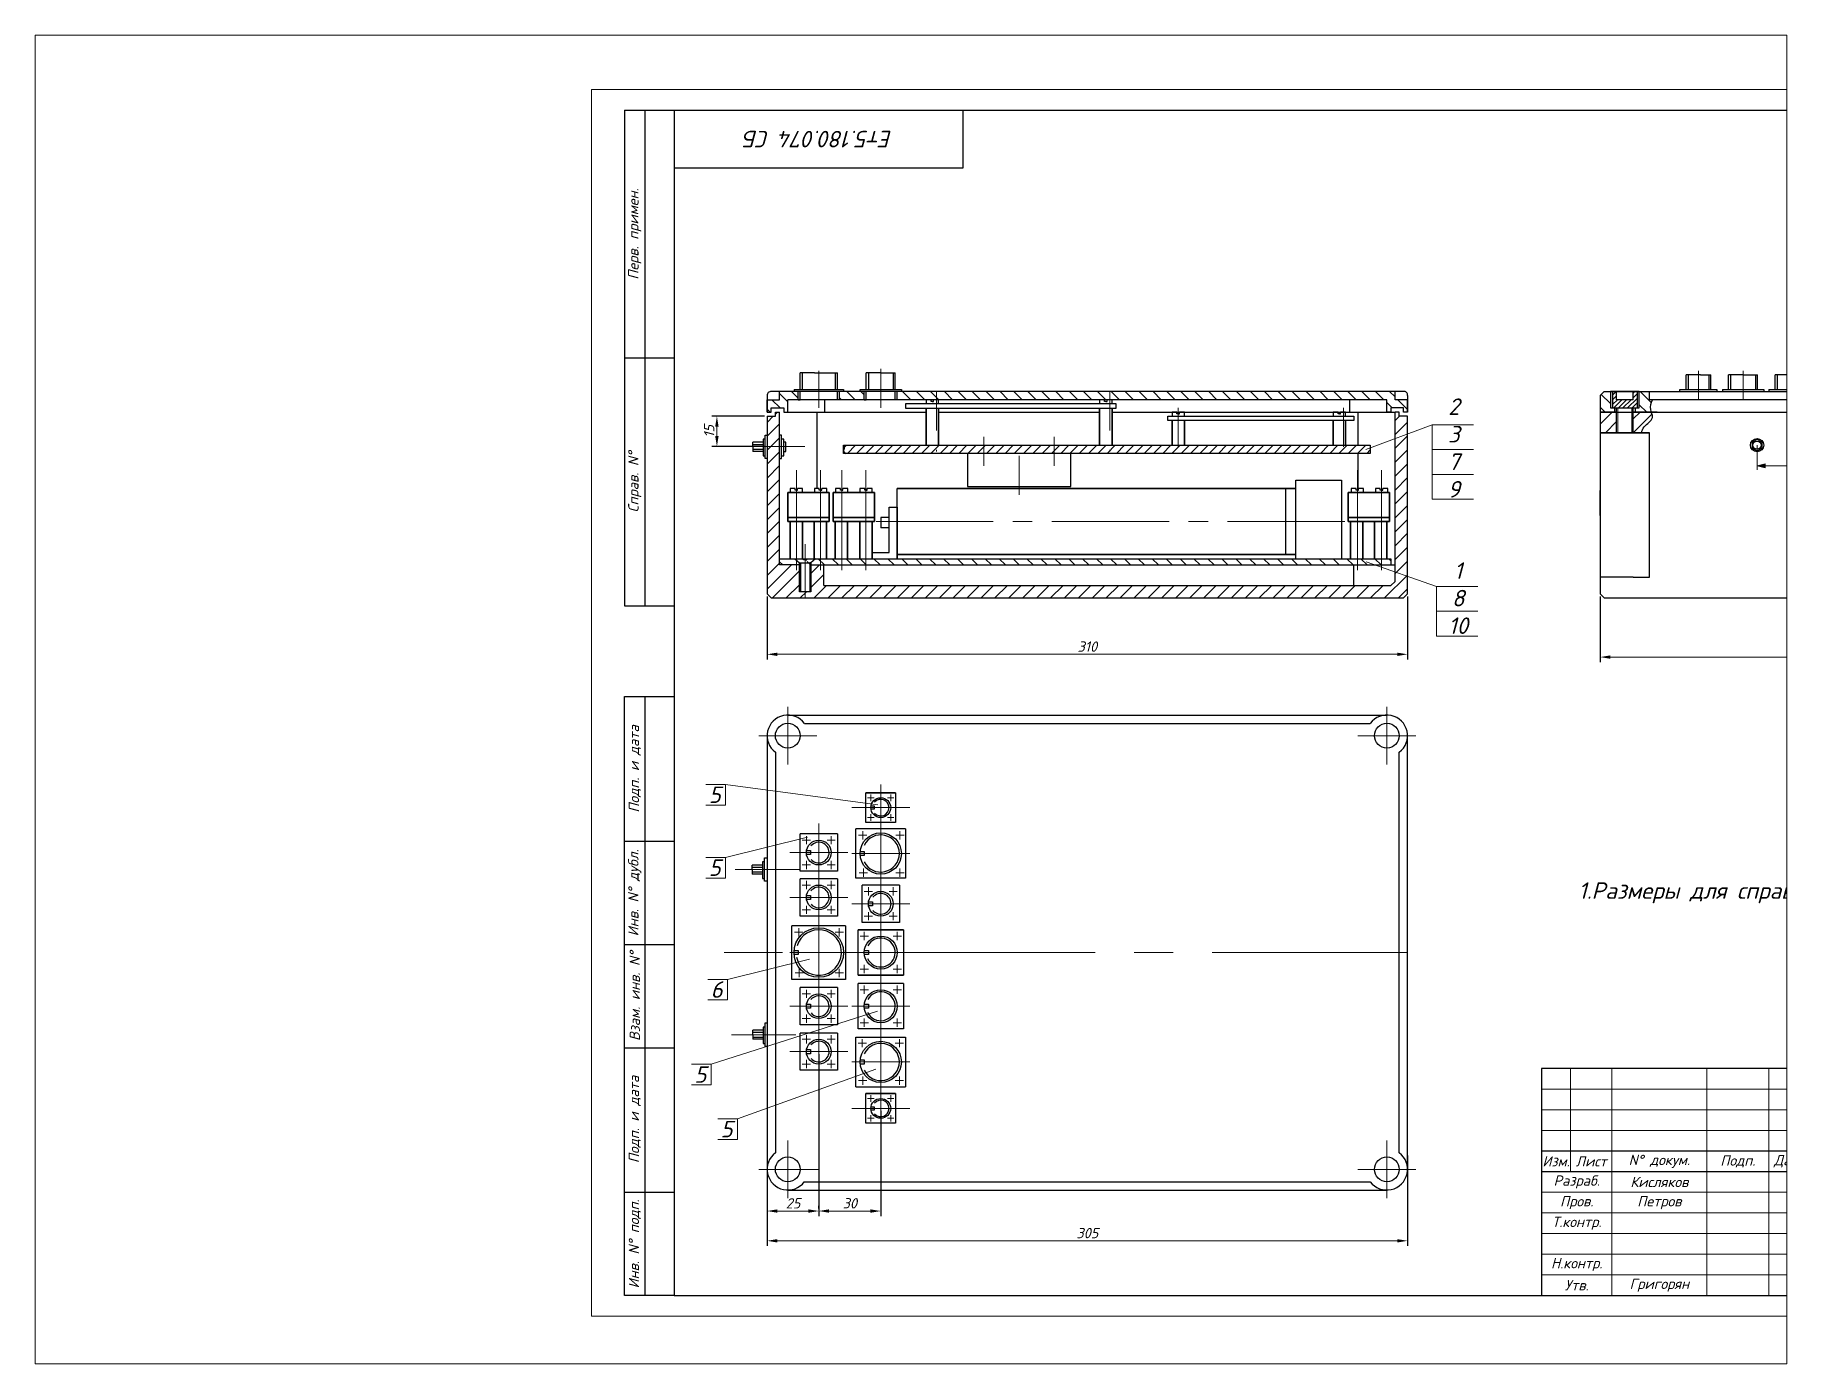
# Paper-space layout 'Layout2' of a CAD drawing. Header units: millimetres. Extents: x 26 to 231, y 20 to 176.
# The model-space entities are those that its viewports show. They can reach past a viewport. Long polylines and large blocks are cut down to what shows.
import ezdxf

# ---------------------------------------------------------------- set-up
doc = ezdxf.new("R2010")
doc.units = ezdxf.units.MM
for name, pattern in [('CENTER', [50.8, 31.75, -6.35, 6.35, -6.35]), ('CENTER2', [28.575, 19.05, -3.175, 3.175, -3.175]), ('DASHDOT2', [12.7, 6.35, -3.175, 0, -3.175])]:
    doc.linetypes.add(name, pattern=pattern)
doc.styles.add('Тип А Наклон', font='isocpeur.ttf', dxfattribs={"oblique": 15, "height": 2.5})
doc.dimstyles.new('ISO-25', dxfattribs={"dimtxt": 5, "dimasz": 2.5, "dimexe": 1.25, "dimexo": 0.625, "dimtad": 1, "dimtxsty": 'Тип А Наклон', "dimcen": 2.5, "dimadec": 0, "dimazin": 0, "dimtfac": 1, "dimtmove": 0, "dimatfit": 3, "dimfxl": 1, "dimlwd": 15, "dimarcsym": 0})

psp = doc.layouts.new('Layout2')

msp = doc.modelspace()

# ---------------------------------------------------------------- texts
at = {"linetype": 'CENTER', "lineweight": 15, "ltscale": 0.35, "insert": (187.635, 284.186), "char_height": 4, "width": 70, "attachment_point": 5, "rotation": 180, "style": 'Тип А Наклон'}
msp.add_mtext('Ет5.180.074 СБ', dxfattribs=at)
at = {"lineweight": 18, "char_height": 2.5, "attachment_point": 5, "rotation": 90, "style": 'Тип А Наклон'}
for s, insert, width in [('{\\fISOCPEUR|b0|i0|c204|p34;Перв. примен.}', (143.135, 261.186), 60), ('{\\fISOCPEUR|b0|i0|c204|p34;Справ.\\fISOCPEUR|b0|i0|c0|p34; N%%D}', (143.135, 201.186), 60), ('{\\fISOCPEUR|b0|i0|c204|p34;Подп. и дата}', (143.135, 131.686), 35), ('{\\fISOCPEUR|b0|i0|c204|p34;Инв. \\fISOCPEUR|b0|i0|c0|p34;N%%D\\fISOCPEUR|b0|i0|c204|p34; дубл.}', (143.135, 101.686), 25), ('{\\fISOCPEUR|b0|i0|c204|p34;Взам. инв. \\fISOCPEUR|b0|i0|c0|p34;N%%D}', (143.135, 76.686), 25), ('{\\fISOCPEUR|b0|i0|c204|p34;Подп. и дата}', (143.135, 46.817), 34.73809), ('{\\fISOCPEUR|b0|i0|c204|p34;Инв. \\fISOCPEUR|b0|i0|c0|p34;N%%D\\fISOCPEUR|b0|i0|c204|p34; подп.}', (143.135, 16.686), 25)]:
    msp.add_mtext(s, dxfattribs=dict(at, insert=insert, width=width))
at = {"linetype": 'CENTER', "lineweight": 15, "ltscale": 0.35, "char_height": 4, "style": 'Тип А Наклон'}
for s, insert, width, attachment_point in [('2\\P3\\P7\\P9', (341.4, 209.4), 10, 5), ('1\\P8\\P10', (342.444, 173.042), 10, 5), ('\\pi0.3641;5', (162.306, 125.436), 5, 5), ('\\pi0.96408; ', (162.565, 112.951), 4.46138, 5), ('\\pi0.3641;5', (162.296, 107.795), 5, 5), ('1.{\\fISOCPEUR|b0|i0|c204|p34;Размеры для справок}', (371.547, 101.697), 120, 4), ('\\pi0.3641;6', (162.754, 78.271), 5, 5), ('\\pi0.3641;5', (158.829, 57.7), 5, 5), ('\\pi0.3641;5', (165.169, 44.485), 5, 5)]:
    msp.add_mtext(s, dxfattribs=dict(at, insert=insert, width=width, attachment_point=attachment_point))
at = {"lineweight": 18, "char_height": 2.5, "attachment_point": 5, "style": 'Тип А Наклон'}
for s, insert, width in [('{\\fISOCPEUR|b0|i0|c0|p34;N%%D\\fISOCPEUR|b0|i0|c204|p34; докум.}', (391.135, 36.686), 23), ('{\\fISOCPEUR|b0|i0|c204|p34;Дата}', (422.635, 36.686), 10), ('{\\fISOCPEUR|b0|i0|c204|p34;Изм.}', (366.135, 36.686), 7), ('{\\fISOCPEUR|b0|i0|c204|p34;Лист}', (374.635, 36.686), 10), ('{\\fISOCPEUR|b0|i0|c204|p34;Подп}.', (410.135, 36.686), 15), ('{\\fISOCPEUR|b0|i0|c204|p34;Разраб.}', (371.135, 31.686), 17), ('Кисляков', (391.135, 31.686), 23), ('{\\fISOCPEUR|b0|i0|c204|p34;Пров.}', (371.135, 26.686), 17), ('Петров', (391.135, 26.686), 23), ('{\\fISOCPEUR|b0|i0|c204|p34;Т}.{\\fISOCPEUR|b0|i0|c204|p34;контр.}', (371.135, 21.686), 17), ('{\\fISOCPEUR|b0|i0|c204|p34;Н.контр.}', (371.135, 11.686), 17), ('{\\fISOCPEUR|b0|i0|c204|p34;Утв.}', (371.135, 6.686), 17), ('Григорян', (391.135, 6.686), 23)]:
    msp.add_mtext(s, dxfattribs=dict(at, insert=insert, width=width))

# ---------------------------------------------------------------- blocks, each defined once
blk = doc.blocks.new('*D7')
at = {"color": 0, "linetype": 'Continuous', "lineweight": -2, "ltscale": 0.35}
for p, q in [((376.79, 173.46), (376.79, 157.52)), ((492.79, 173.46), (492.79, 157.52))]:
    blk.add_line(p, q, dxfattribs=at)
at = {"color": 0, "linetype": 'Continuous', "lineweight": 15, "ltscale": 0.35}
blk.add_line((379.29, 158.77), (490.29, 158.77), dxfattribs=at)
for points in [[(379.29, 159.18), (379.29, 158.35), (376.79, 158.77)], [(490.29, 159.18), (490.29, 158.35), (492.79, 158.77)]]:
    blk.add_solid(points, dxfattribs=at)
at = {"layer": 'Defpoints', "color": 0, "linetype": 'Continuous', "lineweight": 15, "ltscale": 0.35}
for p in [(376.79, 174.08), (492.79, 174.08), (492.79, 158.77)]:
    blk.add_point(p, dxfattribs=at)
at = {"color": 0, "linetype": 'Continuous', "lineweight": 15, "ltscale": 0.35, "insert": (434.79, 160.64), "char_height": 2.5, "attachment_point": 5, "style": 'Тип А Наклон'}
blk.add_mtext('230', dxfattribs=at)
blk = doc.blocks.new('*D8')
at = {"color": 0, "linetype": 'Continuous', "lineweight": -2, "ltscale": 0.35}
for p, q in [((175.18, 38.11), (175.18, 16.19)), ((330.18, 38.11), (330.18, 16.19))]:
    blk.add_line(p, q, dxfattribs=at)
at = {"color": 0, "linetype": 'Continuous', "lineweight": 15, "ltscale": 0.35}
blk.add_line((177.68, 17.44), (327.68, 17.44), dxfattribs=at)
for points in [[(177.68, 17.85), (177.68, 17.02), (175.18, 17.44)], [(327.68, 17.85), (327.68, 17.02), (330.18, 17.44)]]:
    blk.add_solid(points, dxfattribs=at)
at = {"layer": 'Defpoints', "color": 0, "linetype": 'Continuous', "lineweight": 15, "ltscale": 0.35}
for p in [(175.18, 38.74), (330.18, 38.74), (330.18, 17.44)]:
    blk.add_point(p, dxfattribs=at)
at = {"color": 0, "linetype": 'Continuous', "lineweight": 15, "ltscale": 0.35, "insert": (252.68, 19.31), "char_height": 2.5, "attachment_point": 5, "style": 'Тип А Наклон'}
blk.add_mtext('305', dxfattribs=at)
blk = doc.blocks.new('*D22')
at = {"color": 0, "linetype": 'Continuous', "lineweight": -2, "ltscale": 0.35}
for p, q in [((175.18, 173.46), (175.18, 158.19)), ((330.18, 173.46), (330.18, 158.19))]:
    blk.add_line(p, q, dxfattribs=at)
at = {"color": 0, "linetype": 'Continuous', "lineweight": 15, "ltscale": 0.35}
blk.add_line((177.68, 159.44), (327.68, 159.44), dxfattribs=at)
for points in [[(177.68, 159.85), (177.68, 159.02), (175.18, 159.44)], [(327.68, 159.85), (327.68, 159.02), (330.18, 159.44)]]:
    blk.add_solid(points, dxfattribs=at)
at = {"layer": 'Defpoints', "color": 0, "linetype": 'Continuous', "lineweight": 15, "ltscale": 0.35}
for p in [(175.18, 174.08), (330.18, 174.08), (330.18, 159.44)]:
    blk.add_point(p, dxfattribs=at)
at = {"color": 0, "linetype": 'Continuous', "lineweight": 15, "ltscale": 0.35, "insert": (252.68, 161.31), "char_height": 2.5, "attachment_point": 5, "style": 'Тип А Наклон'}
blk.add_mtext('310', dxfattribs=at)
blk = doc.blocks.new('*D23')
at = {"color": 0, "linetype": 'Continuous', "lineweight": -2, "ltscale": 0.35}
for p, q in [((174.56, 217.08), (161.77, 217.08)), ((174.56, 209.77), (161.77, 209.77))]:
    blk.add_line(p, q, dxfattribs=at)
at = {"color": 0, "linetype": 'Continuous', "lineweight": 15, "ltscale": 0.35}
blk.add_line((163.02, 214.58), (163.02, 212.27), dxfattribs=at)
for points in [[(162.6, 214.58), (163.43, 214.58), (163.02, 217.08)], [(162.6, 212.27), (163.43, 212.27), (163.02, 209.77)]]:
    blk.add_solid(points, dxfattribs=at)
at = {"layer": 'Defpoints', "color": 0, "linetype": 'Continuous', "lineweight": 15, "ltscale": 0.35}
for p in [(175.18, 217.08), (163.02, 209.77), (175.18, 209.77)]:
    blk.add_point(p, dxfattribs=at)
at = {"color": 0, "linetype": 'Continuous', "lineweight": 15, "ltscale": 0.35, "insert": (161.14, 213.43), "char_height": 2.5, "attachment_point": 5, "rotation": 90, "style": 'Тип А Наклон'}
blk.add_mtext('15', dxfattribs=at)
blk = doc.blocks.new('*D24')
at = {"color": 0, "linetype": 'Continuous', "lineweight": -2, "ltscale": 0.35}
for p, q in [((187.68, 62.62), (187.68, 23.4)), ((175.18, 34.11), (175.18, 23.4))]:
    blk.add_line(p, q, dxfattribs=at)
at = {"color": 0, "linetype": 'Continuous', "lineweight": 15, "ltscale": 0.35}
blk.add_line((177.68, 24.65), (185.18, 24.65), dxfattribs=at)
for points in [[(177.68, 25.06), (177.68, 24.23), (175.18, 24.65)], [(185.18, 25.06), (185.18, 24.23), (187.68, 24.65)]]:
    blk.add_solid(points, dxfattribs=at)
at = {"layer": 'Defpoints', "color": 0, "linetype": 'Continuous', "lineweight": 15, "ltscale": 0.35}
for p in [(187.68, 63.25), (175.18, 34.74), (187.68, 24.65)]:
    blk.add_point(p, dxfattribs=at)
at = {"color": 0, "linetype": 'Continuous', "lineweight": 15, "ltscale": 0.35, "insert": (181.43, 26.52), "char_height": 2.5, "attachment_point": 5, "style": 'Тип А Наклон'}
blk.add_mtext('25', dxfattribs=at)
blk = doc.blocks.new('*D25')
at = {"color": 0, "linetype": 'Continuous', "lineweight": -2, "ltscale": 0.35}
for p, q in [((202.68, 48.87), (202.68, 23.4)), ((187.68, 25.27), (187.68, 25.9))]:
    blk.add_line(p, q, dxfattribs=at)
at = {"color": 0, "linetype": 'Continuous', "lineweight": 15, "ltscale": 0.35}
blk.add_line((190.18, 24.65), (200.18, 24.65), dxfattribs=at)
for points in [[(190.18, 25.06), (190.18, 24.23), (187.68, 24.65)], [(200.18, 25.06), (200.18, 24.23), (202.68, 24.65)]]:
    blk.add_solid(points, dxfattribs=at)
at = {"layer": 'Defpoints', "color": 0, "linetype": 'Continuous', "lineweight": 15, "ltscale": 0.35}
for p in [(202.68, 49.5), (187.68, 24.65), (202.68, 24.65)]:
    blk.add_point(p, dxfattribs=at)
at = {"color": 0, "linetype": 'Continuous', "lineweight": 15, "ltscale": 0.35, "insert": (195.18, 26.52), "char_height": 2.5, "attachment_point": 5, "style": 'Тип А Наклон'}
blk.add_mtext('30', dxfattribs=at)

# ---------------------------------------------------------------- dimensions: what is measured, and where the dimension line sits
at = {"linetype": 'Continuous', "lineweight": 15, "ltscale": 0.35}
dim = msp.add_linear_dim(base=(163.016, 209.771), p1=(175.181, 217.08), p2=(175.181, 209.771), angle=90, text='15', dimstyle='ISO-25', dxfattribs=at)
dim.commit()
dim.dimension.update_dxf_attribs({"geometry": '*D23', "text_midpoint": (161.141, 213.425)})
for base, p1, p2, text, picture, middle in [((330.181, 159.437), (175.181, 174.08), (330.181, 174.08), '310', '*D22', (252.681, 161.312)), ((492.794, 158.768), (376.794, 174.08), (492.794, 174.08), '230', '*D7', (434.794, 160.643)), ((187.681, 24.648), (175.181, 34.737), (187.681, 63.245), '25', '*D24', (181.431, 26.523)), ((202.681, 24.648), (187.681, 24.648), (202.681, 49.5), '30', '*D25', (195.181, 26.523)), ((330.181, 17.436), (175.181, 38.737), (330.181, 38.737), '305', '*D8', (252.681, 19.311))]:
    dim = msp.add_linear_dim(base=base, p1=p1, p2=p2, text=text, dimstyle='ISO-25', dxfattribs=at)
    dim.commit()
    dim.dimension.update_dxf_attribs({"geometry": picture, "text_midpoint": middle})

# ---------------------------------------------------------------- hatches: boundary and pattern name
at = {"linetype": 'Continuous', "lineweight": 15, "ltscale": 0.35}
h = msp.add_hatch(dxfattribs=at)
h.set_pattern_fill('ANSI31', color=256, scale=0.75, angle=90, style=0)
h.paths.add_polyline_path([(258.163, 223.08), (216.163, 223.08), (216.163, 221.08), (258.163, 221.08)])
h.paths.add_polyline_path([(216.163, 223.08), (206.681, 223.08), (206.681, 221.08), (216.163, 221.08)])
h.paths.add_polyline_path([(198.681, 223.08), (192.681, 223.08), (192.681, 221.08), (195.681, 221.08), (198.681, 221.08)])
h.paths.add_polyline_path([(182.681, 223.08), (178.181, 223.08), (178.181, 221.08), (175.181, 221.08), (175.181, 218.08), (176.181, 218.08), (176.181, 219.08), (179.181, 219.08), (179.181, 218.08), (180.181, 218.08), (180.181, 221.08), (182.681, 221.08)])
h.paths.add_polyline_path([(327.181, 223.08), (258.163, 223.08), (258.163, 221.08), (324.181, 221.08), (325.181, 221.08), (325.181, 218.08), (326.181, 218.08), (326.181, 219.08), (329.181, 219.08), (329.181, 218.08), (330.181, 218.08), (330.181, 221.08), (327.181, 221.08)])
h = msp.add_hatch(dxfattribs=at)
h.set_pattern_fill('ANSI31', color=256, scale=0.75, angle=90, style=0)
h.paths.add_polyline_path([(379.294, 223.08), (377.794, 223.08), (376.794, 222.08), (376.794, 218.08), (380.294, 218.08), (380.294, 219.08), (379.294, 219.08)])
edge = h.paths.add_edge_path()
edge.add_spline(control_points=[(389.209, 218.08), (389.144, 218.291), (388.849, 219.327), (389.195, 220.304), (389.471, 221.08)], knot_values=[5.9504497, 5.9504497, 5.9504497, 5.9504497, 6.5717094, 8.9746505, 8.9746505, 8.9746505, 8.9746505], degree=3, periodic=0)
edge.add_line((389.471, 221.08), (388.794, 221.08))
edge.add_line((388.794, 221.08), (388.794, 223.08))
edge.add_line((388.794, 223.08), (386.294, 223.08))
edge.add_line((386.294, 223.08), (386.294, 219.08))
edge.add_line((386.294, 219.08), (385.294, 219.08))
edge.add_line((385.294, 219.08), (385.294, 218.08))
edge.add_line((385.294, 218.08), (388.794, 218.08))
edge.add_line((388.794, 218.08), (389.209, 218.08))
h = msp.add_hatch(dxfattribs=at)
h.set_pattern_fill('ANSI31', color=256, scale=0.25, angle=90, style=0)
h.set_pattern_definition([(45, (706.975, -40), (0.561266, -0.561266), [])])
h.paths.add_polyline_path([(379.794, 219.08), (379.794, 223.08), (380.794, 223.08), (380.794, 221.08), (384.794, 221.08), (384.794, 223.08), (385.794, 223.08), (385.794, 219.08)])
h = msp.add_hatch(dxfattribs=at)
h.set_pattern_fill('ANSI31', color=256, scale=0.75, style=0)
h.paths.add_polyline_path([(330.181, 178.332), (327.181, 179.39), (327.181, 177.08), (326.181, 176.08), (188.874, 176.08), (188.874, 181.08), (185.73, 181.08), (185.73, 174.58), (184.374, 174.58), (184.374, 173.08), (329.181, 173.08), (330.181, 174.08)])
h.paths.add_polyline_path([(183.034, 181.08), (178.181, 181.08), (178.181, 182.58), (178.181, 209.771), (175.181, 209.771), (175.181, 209.58), (175.181, 202.08), (175.181, 174.08), (176.181, 173.08), (184.374, 173.08), (184.374, 174.58), (183.034, 174.58)])
h.paths.add_polyline_path([(178.181, 218.08), (177.181, 218.08), (177.181, 217.08), (175.181, 217.08), (175.181, 209.771), (178.181, 209.771)])
h.paths.add_polyline_path([(330.181, 212.802), (327.181, 211.685), (327.181, 179.39), (330.181, 178.332)])
h.paths.add_polyline_path([(330.181, 217.08), (328.181, 217.08), (328.181, 218.08), (327.181, 218.08), (327.181, 211.685), (330.181, 212.802)])
h = msp.add_hatch(dxfattribs=at)
h.set_pattern_fill('ANSI31', color=256, scale=0.75, style=0)
edge = h.paths.add_edge_path()
edge.add_spline(control_points=[(386.794, 213.08), (386.971, 213.576), (387.486, 215.014), (389.872, 216.166), (389.351, 217.617), (389.209, 218.08)], knot_values=[0, 0, 0, 0, 1.5797674, 4.5847433, 5.9504497, 5.9504497, 5.9504497, 5.9504497], degree=3, periodic=0)
edge.add_line((389.209, 218.08), (384.794, 218.08))
edge.add_line((384.794, 218.08), (384.794, 213.08))
edge.add_line((384.794, 213.08), (386.794, 213.08))
h.paths.add_polyline_path([(380.794, 218.08), (376.794, 218.08), (376.794, 213.08), (380.794, 213.08)])
h = msp.add_hatch(dxfattribs=at)
h.set_pattern_fill('ANSI31', color=256, scale=0.5, style=0)
h.paths.add_polyline_path([(227.663, 210.068), (216.163, 210.068), (216.163, 208.068), (227.663, 208.068)])
h.paths.add_polyline_path([(236.163, 210.068), (227.663, 210.068), (227.663, 208.068), (236.163, 208.068)])
edge = h.paths.add_edge_path()
edge.add_line((216.163, 210.068), (193.756, 210.068))
edge.add_spline(control_points=[(193.757, 210.063), (193.802, 209.844), (193.895, 209.385), (193.66, 208.848), (193.663, 208.621)], knot_values=[0.8258627, 0.8258627, 0.8258627, 0.8258627, 1.5051936, 2.2453519, 2.2453519, 2.2453519, 2.2453519], degree=3, periodic=0)
edge.add_spline(control_points=[(193.663, 208.621), (193.664, 208.555), (193.707, 208.319), (193.984, 208.175), (194.189, 208.068)], knot_values=[0, 0, 0, 0, 0.2147121, 0.8258627, 0.8258627, 0.8258627, 0.8258627], degree=3, periodic=0)
edge.add_line((194.189, 208.068), (216.163, 208.068))
edge.add_line((216.163, 208.068), (216.163, 210.068))
h.paths.add_polyline_path([(244.663, 210.068), (236.163, 210.068), (236.163, 208.068), (244.663, 208.068)])
h.paths.add_polyline_path([(258.163, 210.068), (257.673, 210.068), (244.663, 210.068), (244.663, 208.068), (258.163, 208.068)])
h.paths.add_polyline_path([(274.681, 210.068), (258.163, 210.068), (258.163, 208.068), (274.681, 208.068)])
h.paths.add_polyline_path([(314.681, 210.068), (274.681, 210.068), (274.681, 208.068), (314.681, 208.068)])
h.paths.add_polyline_path([(321.181, 210.068), (314.681, 210.068), (314.681, 208.068), (321.181, 208.068)])
h = msp.add_hatch(color=256, dxfattribs=at)
h.paths.add_polyline_path([(416.729, 205.08), (414.794, 205.08), (416.729, 204.575)])
h.paths.add_polyline_path([(416.729, 205.575), (414.794, 205.08), (416.729, 205.08)])
h = msp.add_hatch(dxfattribs=at)
h.set_pattern_fill('ANSI31', color=256, scale=0.75, angle=90, style=0)
h.set_pattern_definition([(135, (-3.7852, -43.6566), (-1.683798, -1.683798), [])])
h.paths.add_polyline_path([(202.118, 182.58), (185.681, 182.58), (184.181, 181.222), (184.181, 181.08), (198.181, 181.08), (202.118, 181.08)])
h.paths.add_polyline_path([(180.681, 182.58), (178.181, 182.58), (178.181, 181.08), (182.181, 181.08), (182.181, 181.222)])
h.paths.add_polyline_path([(326.181, 182.58), (202.118, 182.58), (202.118, 181.08), (326.181, 181.08)])

# ---------------------------------------------------------------- linework, layer by layer
at = {"lineweight": 15}
for p, q in [((132.635, 296.186), (132.635, -0.814)), ((552.635, 296.186), (132.635, 296.186)), ((369.635, 59.186), (369.635, 34.186)), ((379.635, 59.186), (379.635, 4.186)), ((402.635, 59.186), (402.635, 4.186)), ((417.635, 59.186), (417.635, 4.186)), ((362.635, 54.186), (427.635, 54.186)), ((362.635, 49.186), (427.635, 49.186)), ((362.635, 44.186), (427.635, 44.186)), ((362.635, 29.186), (427.635, 29.186)), ((362.635, 24.186), (427.635, 24.186)), ((362.635, 19.186), (427.635, 19.186)), ((362.635, 14.186), (427.635, 14.186)), ((362.635, 9.186), (427.635, 9.186)), ((132.635, -0.814), (552.635, -0.814))]:
    msp.add_line(p, q, dxfattribs=at)
at = {"lineweight": 30}
for p, q in [((140.635, 291.186), (152.635, 291.186)), ((140.635, 291.186), (140.635, 231.186)), ((145.635, 171.186), (145.635, 291.186)), ((152.635, 291.186), (547.635, 291.186)), ((152.635, 291.186), (152.635, 4.186)), ((222.635, 277.186), (222.635, 291.186)), ((152.635, 277.186), (222.635, 277.186)), ((152.635, 277.186), (222.635, 277.186)), ((152.635, 277.186), (222.635, 277.186)), ((140.635, 231.186), (140.635, 171.186)), ((140.635, 231.186), (152.635, 231.186)), ((140.635, 171.186), (152.635, 171.186)), ((140.635, 114.186), (140.635, 149.186)), ((140.635, 149.186), (152.635, 149.186)), ((145.635, 4.186), (145.635, 149.186)), ((140.635, 89.186), (140.635, 114.186)), ((140.635, 114.186), (152.635, 114.186)), ((140.635, 64.186), (140.635, 89.186)), ((140.635, 89.186), (152.635, 89.186)), ((140.635, 29.186), (140.635, 64.186)), ((140.635, 64.186), (152.635, 64.186)), ((547.635, 59.186), (362.635, 59.186)), ((362.635, 59.186), (362.635, 4.186)), ((362.635, 39.186), (427.635, 39.186)), ((362.635, 34.186), (427.635, 34.186)), ((140.635, 4.186), (140.635, 29.186)), ((140.635, 29.186), (152.635, 29.186)), ((145.635, 4.186), (140.635, 4.186)), ((152.635, 4.186), (145.635, 4.186)), ((152.635, 4.186), (547.635, 4.186))]:
    msp.add_line(p, q, dxfattribs=at)
at = {"linetype": 'Continuous', "lineweight": 30, "ltscale": 0.35}
for p, q in [((186.681, 227.58), (183.181, 227.58)), ((183.181, 223.58), (183.181, 227.58)), ((183.681, 227.58), (183.681, 223.58)), ((186.681, 227.58), (192.181, 227.58)), ((191.681, 227.58), (191.681, 223.58)), ((192.181, 223.58), (192.181, 227.58)), ((202.681, 227.58), (199.181, 227.58)), ((199.181, 223.58), (199.181, 227.58)), ((199.681, 227.58), (199.681, 223.58)), ((202.681, 227.58), (206.181, 227.58)), ((205.681, 227.58), (205.681, 223.58)), ((206.181, 223.58), (206.181, 227.58)), ((401.094, 227.08), (397.594, 227.08)), ((397.594, 223.58), (397.594, 227.08)), ((398.094, 227.08), (398.094, 223.58)), ((401.094, 227.08), (403.594, 227.08)), ((403.094, 227.08), (403.094, 223.58)), ((403.594, 223.58), (403.594, 227.08)), ((411.393, 227.08), (407.893, 227.08)), ((407.893, 223.58), (407.893, 227.08)), ((408.393, 227.08), (408.393, 223.58)), ((411.393, 227.08), (414.893, 227.08)), ((414.393, 227.08), (414.393, 223.58)), ((414.893, 223.58), (414.893, 227.08)), ((422.643, 227.08), (419.143, 227.08)), ((419.143, 223.58), (419.143, 227.08)), ((419.643, 227.08), (419.643, 223.58)), ((422.643, 227.08), (426.143, 227.08)), ((175.181, 222.08), (175.181, 218.08)), ((175.181, 218.08), (175.181, 221.08)), ((175.181, 221.08), (178.181, 221.08)), ((329.181, 223.08), (176.181, 223.08)), ((178.181, 221.08), (178.181, 223.08)), ((180.181, 218.08), (180.181, 221.08)), ((195.681, 221.08), (180.181, 221.08)), ((181.681, 223.58), (181.681, 223.08)), ((181.681, 223.58), (193.681, 223.58)), ((182.681, 221.08), (182.681, 223.08)), ((182.681, 221.08), (183.181, 221.08)), ((183.181, 221.08), (183.181, 223.08)), ((189.181, 218.08), (189.181, 221.08)), ((192.181, 221.08), (192.181, 223.08)), ((192.681, 221.08), (192.181, 221.08)), ((192.681, 221.08), (192.681, 223.08)), ((193.681, 223.58), (193.681, 223.08)), ((324.181, 221.08), (195.681, 221.08)), ((197.681, 223.08), (197.681, 223.58)), ((197.681, 223.58), (207.681, 223.58)), ((198.681, 221.08), (198.681, 223.08)), ((198.681, 221.08), (199.181, 221.08)), ((199.181, 221.08), (199.181, 223.08)), ((206.181, 221.08), (206.181, 223.08)), ((206.681, 221.08), (206.181, 221.08)), ((206.681, 221.08), (206.681, 223.08)), ((207.681, 223.58), (207.681, 223.08)), ((213.663, 221.068), (213.663, 220.068)), ((214.863, 221.068), (213.663, 221.068)), ((214.863, 220.668), (214.863, 221.068)), ((215.163, 220.668), (214.863, 220.668)), ((215.163, 220.668), (215.463, 220.668)), ((216.663, 221.068), (215.463, 221.068)), ((215.463, 220.668), (215.463, 221.068)), ((216.663, 220.068), (216.663, 221.068)), ((255.663, 221.068), (255.663, 220.068)), ((256.863, 221.068), (255.663, 221.068)), ((256.863, 220.668), (256.863, 221.068)), ((257.163, 220.668), (256.863, 220.668)), ((257.163, 220.668), (257.463, 220.668)), ((258.663, 221.068), (257.463, 221.068)), ((257.463, 220.668), (257.463, 221.068)), ((258.663, 220.068), (258.663, 221.068)), ((316.181, 218.08), (316.181, 221.08)), ((325.181, 221.08), (324.181, 221.08)), ((325.181, 218.08), (325.181, 221.08)), ((327.181, 221.08), (327.181, 223.08)), ((330.181, 221.08), (327.181, 221.08)), ((330.181, 222.08), (330.181, 218.08)), ((330.181, 218.08), (330.181, 221.08)), ((376.794, 222.08), (377.794, 223.08)), ((376.794, 222.08), (376.794, 174.08)), ((377.794, 223.08), (489.794, 223.08)), ((386.294, 223.08), (379.294, 223.08)), ((379.294, 223.08), (379.294, 219.08)), ((379.794, 223.08), (379.794, 219.08)), ((380.794, 221.08), (380.794, 223.08)), ((384.794, 221.08), (380.794, 221.08)), ((384.794, 221.08), (384.794, 223.08)), ((385.794, 223.08), (385.794, 219.08)), ((386.294, 219.08), (386.294, 223.08)), ((388.794, 221.08), (388.794, 223.08)), ((434.794, 221.08), (388.794, 221.08)), ((396.094, 223.08), (396.094, 223.58)), ((396.094, 223.58), (405.094, 223.58)), ((405.094, 223.58), (405.094, 223.08)), ((406.393, 223.58), (406.393, 223.08)), ((406.393, 223.58), (416.393, 223.58)), ((416.393, 223.58), (416.393, 223.08)), ((417.643, 223.58), (417.643, 223.08)), ((417.643, 223.58), (427.643, 223.58)), ((175.181, 218.08), (176.181, 218.08)), ((175.181, 217.08), (175.181, 174.08)), ((175.181, 217.08), (177.181, 217.08)), ((175.181, 217.08), (175.181, 202.08)), ((175.181, 217.08), (175.181, 209.58)), ((176.181, 218.08), (176.181, 219.08)), ((176.181, 219.08), (179.181, 219.08)), ((177.181, 217.08), (177.181, 218.08)), ((177.181, 218.08), (178.181, 218.08)), ((178.181, 181.08), (178.181, 218.08)), ((178.181, 214.992), (178.181, 218.08)), ((179.181, 219.08), (179.181, 218.08)), ((179.181, 218.08), (180.181, 218.08)), ((180.181, 218.08), (213.663, 218.08)), ((187.181, 218.08), (187.181, 199.58)), ((259.663, 220.068), (208.663, 220.068)), ((208.663, 220.068), (208.663, 219.068)), ((208.663, 219.068), (259.663, 219.068)), ((216.663, 218.08), (255.663, 218.08)), ((258.663, 218.08), (327.181, 218.08)), ((259.663, 219.068), (259.663, 220.068)), ((272.181, 216.068), (272.181, 217.068)), ((272.181, 217.068), (317.181, 217.068)), ((273.181, 218.068), (273.181, 217.068)), ((274.381, 218.068), (273.181, 218.068)), ((274.381, 217.668), (274.381, 218.068)), ((274.681, 217.668), (274.381, 217.668)), ((274.681, 217.668), (274.981, 217.668)), ((276.181, 218.068), (274.981, 218.068)), ((274.981, 217.668), (274.981, 218.068)), ((276.181, 217.068), (276.181, 218.068)), ((312.181, 218.068), (312.181, 217.068)), ((313.381, 218.068), (312.181, 218.068)), ((313.381, 217.668), (313.381, 218.068)), ((313.681, 217.668), (313.381, 217.668)), ((313.681, 217.668), (313.981, 217.668)), ((315.181, 218.068), (313.981, 218.068)), ((313.981, 217.668), (313.981, 218.068)), ((315.181, 217.068), (315.181, 218.068)), ((317.181, 217.068), (317.181, 216.068)), ((318.181, 218.08), (318.181, 210.068)), ((326.181, 218.08), (325.181, 218.08)), ((329.181, 219.08), (326.181, 219.08)), ((326.181, 219.08), (326.181, 218.08)), ((327.181, 177.08), (327.181, 218.08)), ((328.181, 218.08), (327.181, 218.08)), ((328.181, 217.08), (328.181, 218.08)), ((330.181, 217.08), (328.181, 217.08)), ((329.181, 218.08), (329.181, 219.08)), ((330.181, 218.08), (329.181, 218.08)), ((330.181, 174.08), (330.181, 217.08)), ((376.794, 218.08), (434.794, 218.08)), ((380.794, 218.08), (376.794, 218.08)), ((379.294, 219.08), (386.294, 219.08)), ((380.294, 219.08), (380.294, 218.08)), ((380.794, 213.08), (380.794, 219.08)), ((384.794, 213.08), (384.794, 219.08)), ((388.794, 218.08), (384.794, 218.08)), ((385.294, 219.08), (385.294, 218.08)), ((390.625, 218.08), (388.794, 218.08)), ((174.681, 206.83), (174.681, 212.521)), ((174.681, 212.521), (175.181, 212.521)), ((178.681, 212.521), (178.181, 212.521)), ((178.681, 206.83), (178.681, 212.521)), ((317.181, 216.068), (272.181, 216.068)), ((376.794, 213.08), (388.794, 213.08)), ((388.794, 213.08), (376.794, 213.08)), ((388.794, 178.08), (388.794, 213.08)), ((171.681, 209.771), (171.681, 210.771)), ((174.181, 210.771), (171.681, 210.771)), ((171.681, 210.271), (174.181, 210.271)), ((171.681, 209.771), (171.681, 208.58)), ((171.681, 209.08), (174.181, 209.08)), ((174.181, 208.58), (171.681, 208.58)), ((174.681, 211.521), (174.181, 211.521)), ((174.181, 211.521), (174.181, 207.521)), ((179.181, 211.521), (178.681, 211.521)), ((179.181, 207.521), (179.181, 211.521)), ((179.681, 210.771), (179.181, 210.771)), ((179.181, 208.58), (179.681, 208.58)), ((179.681, 208.58), (179.681, 210.771)), ((193.663, 208.068), (193.663, 210.068)), ((193.663, 210.068), (257.673, 210.068)), ((321.181, 208.068), (193.663, 208.068)), ((213.663, 210.068), (213.663, 211.797)), ((223.663, 208.068), (223.663, 200.068)), ((248.663, 200.068), (248.663, 208.068)), ((257.673, 210.068), (321.181, 210.068)), ((273.181, 210.068), (273.181, 211.797)), ((312.181, 210.068), (312.181, 211.797)), ((318.181, 208.068), (318.181, 199.202)), ((321.181, 210.068), (321.181, 208.068)), ((174.181, 207.521), (174.681, 207.521)), ((175.181, 206.83), (174.681, 206.83)), ((178.181, 206.83), (178.681, 206.83)), ((178.681, 207.521), (179.181, 207.521)), ((180.758, 199.602), (180.758, 198.602)), ((181.958, 199.602), (180.758, 199.602)), ((181.958, 199.202), (181.958, 199.602)), ((183.758, 199.602), (182.558, 199.602)), ((182.558, 199.202), (182.558, 199.602)), ((183.758, 198.602), (183.758, 199.602)), ((186.605, 199.58), (186.605, 198.58)), ((187.805, 199.58), (186.605, 199.58)), ((187.805, 199.18), (187.805, 199.58)), ((189.605, 199.58), (188.405, 199.58)), ((188.405, 199.18), (188.405, 199.58)), ((189.605, 198.58), (189.605, 199.58)), ((191.74, 199.602), (191.74, 198.602)), ((192.94, 199.602), (191.74, 199.602)), ((192.94, 199.202), (192.94, 199.602)), ((194.74, 199.602), (193.54, 199.602)), ((193.54, 199.202), (193.54, 199.602)), ((194.74, 198.602), (194.74, 199.602)), ((197.587, 199.58), (197.587, 198.58)), ((198.787, 199.58), (197.587, 199.58)), ((198.787, 199.18), (198.787, 199.58)), ((200.587, 199.58), (199.387, 199.58)), ((199.387, 199.18), (199.387, 199.58)), ((200.587, 198.58), (200.587, 199.58)), ((206.681, 182.58), (206.681, 199.58)), ((223.663, 200.068), (248.663, 200.068)), ((300.681, 199.58), (300.681, 183.58)), ((303.181, 182.58), (303.181, 201.58)), ((303.181, 201.58), (308.181, 201.58)), ((308.181, 201.58), (309.181, 201.58)), ((309.181, 201.58), (314.181, 201.58)), ((314.181, 201.58), (314.181, 182.58)), ((316.554, 199.602), (316.554, 198.602)), ((317.754, 199.602), (316.554, 199.602)), ((317.754, 199.202), (317.754, 199.602)), ((319.554, 199.602), (318.354, 199.602)), ((318.354, 199.202), (318.354, 199.602)), ((319.554, 198.602), (319.554, 199.602)), ((322.402, 199.58), (322.402, 198.58)), ((323.602, 199.58), (322.402, 199.58)), ((323.602, 199.18), (323.602, 199.58)), ((325.402, 199.58), (324.202, 199.58)), ((324.202, 199.18), (324.202, 199.58)), ((325.402, 198.58), (325.402, 199.58)), ((182.258, 199.202), (181.958, 199.202)), ((182.258, 199.202), (182.558, 199.202)), ((188.105, 199.18), (187.805, 199.18)), ((188.105, 199.18), (188.405, 199.18)), ((193.24, 199.202), (192.94, 199.202)), ((193.24, 199.202), (193.54, 199.202)), ((199.087, 199.18), (198.787, 199.18)), ((199.087, 199.18), (199.387, 199.18)), ((204.681, 192.58), (204.681, 195.08)), ((204.681, 195.08), (206.681, 195.08)), ((206.681, 195.08), (206.681, 182.58)), ((318.054, 199.202), (317.754, 199.202)), ((318.054, 199.202), (318.354, 199.202)), ((323.902, 199.18), (323.602, 199.18)), ((323.902, 199.18), (324.202, 199.18)), ((376.794, 193.08), (376.794, 199.08)), ((202.681, 192.58), (202.681, 190.08)), ((204.681, 192.58), (202.681, 192.58)), ((204.681, 184.08), (204.681, 192.58)), ((204.681, 190.08), (202.681, 190.08)), ((178.181, 181.08), (178.181, 182.58)), ((178.181, 182.58), (326.181, 182.58)), ((181.874, 182.58), (183.034, 181.58)), ((183.974, 182.28), (183.974, 182.58)), ((184.774, 182.28), (184.774, 182.58)), ((186.874, 182.58), (185.73, 181.58)), ((200.618, 184.08), (204.681, 184.08)), ((326.181, 182.58), (326.181, 181.08)), ((183.034, 181.08), (178.181, 181.08)), ((183.034, 181.58), (185.73, 181.58)), ((183.034, 174.58), (183.034, 181.58)), ((183.284, 181.58), (183.284, 174.58)), ((184.374, 182.28), (183.974, 182.28)), ((184.374, 182.28), (184.774, 182.28)), ((185.73, 181.58), (185.48, 181.58)), ((185.48, 181.58), (185.48, 174.58)), ((185.73, 181.58), (185.73, 174.58)), ((185.73, 181.08), (326.181, 181.08)), ((185.73, 181.08), (198.181, 181.08)), ((188.874, 176.08), (188.874, 181.08)), ((317.181, 176.08), (317.181, 181.08)), ((317.181, 181.08), (327.181, 181.08)), ((175.181, 174.08), (176.181, 173.08)), ((185.73, 174.58), (183.034, 174.58)), ((188.874, 176.08), (326.181, 176.08)), ((326.181, 176.08), (327.181, 177.08)), ((329.181, 173.08), (330.181, 174.08)), ((380.794, 178.08), (376.794, 178.08)), ((376.794, 174.08), (377.794, 173.08)), ((376.794, 174.08), (377.794, 173.08)), ((384.794, 178.08), (380.794, 178.08)), ((384.794, 178.08), (388.794, 178.08)), ((176.181, 173.08), (329.181, 173.08)), ((377.794, 173.08), (491.794, 173.08)), ((180.181, 144.737), (325.181, 144.737)), ((184.197, 142.716), (321.166, 142.716)), ((175.181, 139.737), (175.181, 34.737)), ((177.181, 135.737), (177.181, 38.737)), ((328.181, 38.737), (328.181, 135.737)), ((330.181, 34.737), (330.181, 139.737)), ((199.081, 125.921), (206.281, 125.921)), ((199.081, 118.721), (199.081, 125.921)), ((206.281, 125.921), (199.081, 125.921)), ((199.081, 118.721), (199.081, 125.921)), ((206.281, 125.921), (206.281, 118.721)), ((206.281, 125.921), (206.281, 118.721)), ((200.281, 122.721), (201.081, 122.721)), ((200.281, 122.721), (201.081, 122.721)), ((201.081, 121.921), (200.315, 121.921)), ((201.081, 121.921), (200.315, 121.921)), ((201.081, 122.721), (201.081, 121.921)), ((201.081, 122.721), (201.081, 121.921)), ((192.181, 115.939), (183.181, 115.939)), ((183.181, 106.939), (183.181, 115.939)), ((192.181, 115.939), (192.181, 106.939)), ((208.681, 117.209), (196.681, 117.209)), ((196.681, 105.209), (196.681, 117.209)), ((206.281, 118.721), (199.081, 118.721)), ((206.281, 118.721), (199.081, 118.721)), ((208.681, 117.209), (208.681, 105.209)), ((184.681, 111.939), (185.681, 111.939)), ((185.681, 110.939), (184.723, 110.939)), ((185.681, 111.939), (185.681, 110.939)), ((197.681, 111.709), (198.681, 111.709)), ((198.681, 110.709), (197.723, 110.709)), ((198.681, 111.709), (198.681, 110.709)), ((171.561, 107.237), (171.561, 108.427)), ((174.061, 108.427), (171.561, 108.427)), ((171.561, 107.927), (174.061, 107.927)), ((171.561, 107.237), (171.561, 106.237)), ((171.561, 106.737), (174.061, 106.737)), ((174.061, 106.237), (171.561, 106.237)), ((174.561, 109.177), (174.061, 109.177)), ((174.061, 109.177), (174.061, 105.177)), ((174.561, 104.487), (174.561, 110.177)), ((174.561, 110.177), (175.061, 110.177)), ((192.181, 106.939), (183.181, 106.939)), ((174.061, 105.177), (174.561, 105.177)), ((175.061, 104.487), (174.561, 104.487)), ((192.181, 105.069), (183.181, 105.069)), ((183.181, 96.069), (183.181, 105.069)), ((192.181, 105.069), (192.181, 96.069)), ((208.681, 105.209), (196.681, 105.209)), ((207.181, 103.535), (198.181, 103.535)), ((198.181, 94.535), (198.181, 103.535)), ((207.181, 103.535), (207.181, 94.535)), ((184.681, 101.069), (185.681, 101.069)), ((185.681, 100.069), (184.723, 100.069)), ((185.681, 101.069), (185.681, 100.069)), ((199.681, 99.535), (200.681, 99.535)), ((200.681, 98.535), (199.723, 98.535)), ((200.681, 99.535), (200.681, 98.535)), ((194.181, 93.737), (181.181, 93.737)), ((181.181, 80.737), (181.181, 93.737)), ((192.181, 96.069), (183.181, 96.069)), ((194.181, 93.737), (194.181, 80.737)), ((207.181, 94.535), (198.181, 94.535)), ((197.181, 92.737), (208.181, 92.737)), ((197.181, 81.737), (197.181, 92.737)), ((208.181, 92.737), (197.181, 92.737)), ((197.181, 81.737), (197.181, 92.737)), ((208.181, 92.737), (208.181, 81.737)), ((208.181, 92.737), (208.181, 81.737)), ((175.181, 87.237), (175.181, 47.237)), ((175.181, 87.237), (175.181, 67.237)), ((181.66, 87.737), (182.66, 87.737)), ((182.66, 86.737), (181.702, 86.737)), ((182.66, 87.737), (182.66, 86.737)), ((198.681, 87.737), (199.681, 87.737)), ((198.681, 87.737), (199.681, 87.737)), ((199.681, 86.737), (198.723, 86.737)), ((199.681, 86.737), (198.723, 86.737)), ((199.681, 87.737), (199.681, 86.737)), ((199.681, 87.737), (199.681, 86.737)), ((194.181, 80.737), (181.181, 80.737)), ((197.181, 81.737), (208.181, 81.737)), ((208.181, 81.737), (197.181, 81.737)), ((192.181, 78.745), (183.181, 78.745)), ((183.181, 69.745), (183.181, 78.745)), ((192.181, 78.745), (192.181, 69.745)), ((208.181, 79.737), (197.181, 79.737)), ((197.181, 68.737), (197.181, 79.737)), ((208.181, 79.737), (208.181, 68.737)), ((184.681, 74.745), (185.681, 74.745)), ((185.681, 73.745), (184.723, 73.745)), ((185.681, 74.745), (185.681, 73.745)), ((198.681, 74.737), (199.681, 74.737)), ((199.681, 73.737), (198.723, 73.737)), ((199.681, 74.737), (199.681, 73.737)), ((171.681, 67.237), (171.681, 68.427)), ((174.181, 68.427), (171.681, 68.427)), ((171.681, 67.927), (174.181, 67.927)), ((174.681, 69.177), (174.181, 69.177)), ((174.181, 69.177), (174.181, 65.177)), ((174.681, 64.487), (174.681, 70.177)), ((174.681, 70.177), (175.181, 70.177)), ((192.181, 69.745), (183.181, 69.745)), ((208.181, 68.737), (197.181, 68.737)), ((171.681, 67.237), (171.681, 66.237)), ((171.681, 66.737), (174.181, 66.737)), ((174.181, 66.237), (171.681, 66.237)), ((174.181, 65.177), (174.681, 65.177)), ((175.181, 64.487), (174.681, 64.487)), ((192.181, 67.745), (183.181, 67.745)), ((183.181, 58.745), (183.181, 67.745)), ((184.681, 63.745), (185.681, 63.745)), ((185.681, 63.745), (185.681, 62.745)), ((192.181, 67.745), (192.181, 58.745)), ((196.681, 66.744), (208.681, 66.744)), ((196.681, 54.744), (196.681, 66.744)), ((208.681, 66.744), (208.681, 54.744)), ((185.681, 62.745), (184.723, 62.745)), ((197.681, 61.244), (198.681, 61.244)), ((198.681, 60.244), (197.723, 60.244)), ((198.681, 61.244), (198.681, 60.244)), ((192.181, 58.745), (183.181, 58.745)), ((196.681, 54.744), (208.681, 54.744)), ((199.081, 53.1), (206.281, 53.1)), ((199.081, 45.9), (199.081, 53.1)), ((206.281, 53.1), (199.081, 53.1)), ((199.081, 45.9), (199.081, 53.1)), ((206.281, 53.1), (206.281, 45.9)), ((206.281, 53.1), (206.281, 45.9)), ((200.281, 49.9), (201.081, 49.9)), ((200.281, 49.9), (201.081, 49.9)), ((201.081, 49.1), (200.315, 49.1)), ((201.081, 49.1), (200.315, 49.1)), ((201.081, 49.9), (201.081, 49.1)), ((201.081, 49.9), (201.081, 49.1)), ((206.281, 45.9), (199.081, 45.9)), ((206.281, 45.9), (199.081, 45.9)), ((180.181, 29.737), (325.181, 29.737)), ((184.181, 31.737), (321.181, 31.737))]:
    msp.add_line(p, q, dxfattribs=at)
at = {"linetype": 'CENTER2', "lineweight": 15, "ltscale": 0.35}
for p, q in [((187.681, 219.08), (187.681, 228.08)), ((400.594, 221.08), (400.594, 228.08)), ((411.393, 228.08), (411.393, 221.08)), ((422.643, 228.08), (422.643, 221.08)), ((168.681, 209.771), (184.274, 209.771)), ((182.258, 179.822), (182.258, 204.06)), ((188.105, 179.822), (188.105, 204.038)), ((193.24, 179.822), (193.24, 204.06)), ((199.087, 179.822), (199.087, 204.038)), ((318.054, 179.822), (318.054, 204.06)), ((323.902, 179.822), (323.902, 204.038)), ((201.549, 191.58), (315.681, 191.58)), ((184.374, 186.08), (184.374, 173.08)), ((187.681, 117.939), (187.681, 115.939)), ((187.681, 115.636), (187.681, 113.636)), ((189.181, 111.439), (186.181, 111.439)), ((189.181, 111.439), (186.181, 111.439)), ((187.681, 109.939), (187.681, 112.939)), ((187.681, 109.939), (187.681, 112.939)), ((167.453, 107.334), (183.045, 107.334)), ((187.681, 99.069), (187.681, 102.069)), ((187.681, 99.069), (187.681, 102.069)), ((189.181, 100.569), (186.181, 100.569)), ((189.181, 100.569), (186.181, 100.569)), ((189.181, 74.245), (186.181, 74.245)), ((187.681, 72.745), (187.681, 75.745)), ((166.538, 67.315), (182.131, 67.315)), ((187.681, 61.745), (187.681, 64.745)), ((189.181, 63.245), (186.181, 63.245))]:
    msp.add_line(p, q, dxfattribs=at)
at = {"linetype": 'CENTER', "lineweight": 15, "ltscale": 0.35}
for p, q in [((202.681, 219.08), (202.681, 228.58)), ((384.794, 173.08), (382.794, 173.08)), ((180.181, 132.737), (180.181, 146.737)), ((325.181, 132.737), (325.181, 146.737)), ((187.181, 139.737), (173.181, 139.737)), ((332.181, 139.737), (318.181, 139.737)), ((202.681, 116.721), (202.681, 127.921)), ((209.681, 122.321), (195.681, 122.321)), ((208.281, 122.321), (197.081, 122.321)), ((187.681, 104.439), (187.681, 118.439)), ((202.681, 104.209), (202.681, 118.209)), ((194.681, 111.439), (180.681, 111.439)), ((209.681, 111.209), (195.681, 111.209)), ((187.681, 92.636), (187.681, 106.636)), ((202.681, 92.035), (202.681, 106.035)), ((194.681, 100.569), (180.681, 100.569)), ((209.681, 99.035), (195.681, 99.035)), ((187.681, 80.237), (187.681, 94.237)), ((202.681, 80.237), (202.681, 94.237)), ((330.181, 87.237), (164.759, 87.237)), ((194.681, 87.237), (180.681, 87.237)), ((209.681, 87.237), (195.681, 87.237)), ((187.681, 67.245), (187.681, 81.245)), ((202.681, 67.237), (202.681, 81.237)), ((194.681, 74.245), (180.681, 74.245)), ((209.681, 74.237), (195.681, 74.237)), ((187.681, 56.245), (187.681, 70.245)), ((202.681, 53.744), (202.681, 67.744)), ((194.681, 63.245), (180.681, 63.245)), ((209.681, 60.744), (195.681, 60.744)), ((202.681, 42.5), (202.681, 56.5)), ((209.681, 49.5), (195.681, 49.5)), ((180.181, 27.737), (180.181, 41.737)), ((325.181, 27.737), (325.181, 41.737)), ((187.181, 34.737), (173.181, 34.737)), ((332.181, 34.737), (318.181, 34.737))]:
    msp.add_line(p, q, dxfattribs=at)
at = {"linetype": 'DASHDOT2', "lineweight": 15, "ltscale": 0.35}
for p, q in [((216.163, 223.122), (216.163, 206.122)), ((258.163, 223.122), (258.163, 206.122)), ((274.681, 219.122), (274.681, 206.122)), ((314.681, 219.122), (314.681, 206.122)), ((227.663, 212.068), (227.663, 205.068)), ((236.163, 198.068), (236.163, 212.068)), ((244.663, 212.068), (244.663, 205.068))]:
    msp.add_line(p, q, dxfattribs=at)
at = {"linetype": 'Continuous', "lineweight": 35, "ltscale": 0.35}
for p, q in [((213.663, 210.068), (213.663, 219.068)), ((216.663, 219.068), (216.663, 210.068)), ((255.663, 210.068), (255.663, 219.068)), ((258.663, 219.068), (258.663, 210.068)), ((273.181, 210.068), (273.181, 216.068)), ((276.181, 216.068), (276.181, 210.068)), ((312.181, 210.068), (312.181, 216.068)), ((315.181, 216.068), (315.181, 210.068)), ((287.681, 199.58), (206.681, 199.58)), ((303.181, 199.58), (287.681, 199.58)), ((180.181, 198.58), (180.181, 191.58)), ((190.181, 198.58), (180.181, 198.58)), ((190.181, 198.58), (190.181, 191.58)), ((191.181, 198.58), (191.181, 191.58)), ((201.181, 198.58), (191.181, 198.58)), ((201.181, 198.58), (201.181, 191.58)), ((315.8, 198.58), (315.8, 191.58)), ((325.8, 198.58), (315.8, 198.58)), ((325.8, 198.58), (325.8, 191.58)), ((180.181, 191.58), (180.181, 192.58)), ((190.181, 192.58), (180.181, 192.58)), ((180.181, 191.58), (190.181, 191.58)), ((180.763, 182.58), (180.763, 191.58)), ((183.763, 191.58), (183.763, 182.58)), ((186.563, 182.58), (186.563, 191.58)), ((186.983, 191.58), (189.983, 191.58)), ((189.563, 191.58), (189.563, 182.58)), ((190.181, 191.58), (190.181, 192.58)), ((191.181, 191.58), (191.181, 192.58)), ((201.181, 192.58), (191.181, 192.58)), ((191.181, 191.58), (201.181, 191.58)), ((191.618, 182.58), (191.618, 191.58)), ((194.618, 191.58), (194.618, 182.58)), ((197.618, 182.58), (197.618, 191.58)), ((197.683, 191.58), (200.683, 191.58)), ((200.618, 191.58), (200.618, 182.58)), ((201.181, 191.58), (201.181, 192.58)), ((315.8, 191.58), (315.8, 192.58)), ((325.8, 192.58), (315.8, 192.58)), ((315.8, 191.58), (325.8, 191.58)), ((316.381, 182.58), (316.381, 191.58)), ((319.381, 191.58), (319.381, 182.58)), ((322.181, 182.58), (322.181, 191.58)), ((322.602, 191.58), (325.602, 191.58)), ((325.181, 191.58), (325.181, 182.58)), ((325.8, 191.58), (325.8, 192.58)), ((206.681, 183.58), (303.181, 183.58))]:
    msp.add_line(p, q, dxfattribs=at)
at = {"linetype": 'Continuous', "lineweight": 15, "ltscale": 0.35}
for p, q in [((381.094, 213.08), (381.094, 219.08)), ((384.494, 213.08), (384.494, 219.08)), ((320.096, 209.047), (336.128, 215.016)), ((336.128, 215.016), (346.128, 215.016)), ((336.128, 215.016), (336.128, 210.016)), ((336.128, 210.016), (336.128, 209.016)), ((336.128, 209.016), (346.128, 209.016)), ((336.128, 209.016), (336.128, 204.016)), ((414.794, 210.08), (414.794, 204.08)), ((336.128, 204.016), (336.128, 203.016)), ((416.729, 205.575), (414.794, 205.08)), ((414.794, 205.08), (432.415, 205.08)), ((414.794, 205.08), (416.729, 204.575)), ((416.729, 204.575), (416.729, 205.575)), ((336.128, 203.016), (346.128, 203.016)), ((336.128, 203.016), (346.128, 203.016)), ((336.128, 203.016), (336.128, 198.016)), ((336.128, 198.016), (336.128, 197.016)), ((336.128, 197.016), (346.128, 197.016)), ((320.19, 181.854), (337.172, 175.868)), ((337.172, 175.868), (347.172, 175.868)), ((337.172, 175.868), (337.172, 170.868)), ((337.172, 170.868), (337.172, 169.868)), ((337.172, 169.868), (347.172, 169.868)), ((337.172, 169.868), (337.172, 164.868)), ((337.172, 164.868), (337.172, 163.868)), ((337.172, 163.868), (347.172, 163.868)), ((337.172, 163.868), (347.172, 163.868)), ((165.115, 127.91), (160.345, 127.91)), ((201.938, 123.006), (165.115, 127.91)), ((165.115, 127.91), (165.115, 122.91)), ((201.081, 124.721), (199.481, 124.721)), ((200.281, 125.521), (200.281, 123.921)), ((205.881, 124.721), (204.281, 124.721)), ((205.081, 125.521), (205.081, 123.921)), ((165.115, 122.91), (160.345, 122.91)), ((201.081, 119.921), (199.481, 119.921)), ((200.281, 119.121), (200.281, 120.721)), ((205.881, 119.921), (204.281, 119.921)), ((205.081, 119.121), (205.081, 120.721)), ((184.935, 115.173), (165.104, 110.27)), ((184.681, 115.439), (184.681, 113.439)), ((190.681, 115.439), (190.681, 113.439)), ((199.332, 115.625), (197.332, 115.625)), ((198.332, 116.625), (198.332, 114.625)), ((208.322, 115.625), (206.322, 115.625)), ((207.322, 116.625), (207.322, 114.625)), ((165.104, 110.27), (160.334, 110.27)), ((165.104, 110.27), (165.104, 105.27)), ((185.681, 114.439), (183.681, 114.439)), ((191.681, 114.439), (189.681, 114.439)), ((185.681, 108.439), (183.681, 108.439)), ((184.681, 107.439), (184.681, 109.439)), ((191.681, 108.439), (189.681, 108.439)), ((190.681, 107.439), (190.681, 109.439)), ((199.47, 106.572), (197.47, 106.572)), ((198.47, 107.572), (198.47, 105.572)), ((208.322, 106.572), (206.322, 106.572)), ((207.322, 107.572), (207.322, 105.572)), ((165.104, 105.27), (160.334, 105.27)), ((185.681, 103.569), (183.681, 103.569)), ((184.681, 104.569), (184.681, 102.569)), ((191.681, 103.569), (189.681, 103.569)), ((190.681, 104.569), (190.681, 102.569)), ((200.681, 102.035), (198.681, 102.035)), ((199.681, 103.035), (199.681, 101.035)), ((206.681, 102.035), (204.681, 102.035)), ((205.681, 103.035), (205.681, 101.035)), ((185.681, 97.569), (183.681, 97.569)), ((184.681, 96.569), (184.681, 98.569)), ((191.681, 97.569), (189.681, 97.569)), ((190.681, 96.569), (190.681, 98.569)), ((200.681, 96.035), (198.681, 96.035)), ((199.681, 95.035), (199.681, 97.035)), ((206.681, 96.035), (204.681, 96.035)), ((205.681, 95.035), (205.681, 97.035)), ((183.832, 92.153), (181.832, 92.153)), ((182.832, 93.153), (182.832, 91.153)), ((193.622, 92.153), (191.622, 92.153)), ((192.622, 93.153), (192.622, 91.153)), ((199.681, 91.237), (197.681, 91.237)), ((198.681, 90.237), (198.681, 92.237)), ((207.681, 91.237), (205.681, 91.237)), ((206.681, 90.237), (206.681, 92.237)), ((185.393, 85.648), (165.562, 80.746)), ((165.562, 80.746), (160.793, 80.746)), ((165.562, 80.746), (165.562, 75.746)), ((183.97, 82.3), (181.97, 82.3)), ((182.97, 83.3), (182.97, 81.3)), ((193.622, 82.3), (191.622, 82.3)), ((192.622, 83.3), (192.622, 81.3)), ((199.681, 83.237), (197.681, 83.237)), ((198.681, 84.237), (198.681, 82.237)), ((207.681, 83.237), (205.681, 83.237)), ((206.681, 84.237), (206.681, 82.237)), ((185.681, 77.245), (183.681, 77.245)), ((184.681, 78.245), (184.681, 76.245)), ((191.681, 77.245), (189.681, 77.245)), ((190.681, 78.245), (190.681, 76.245)), ((199.681, 78.237), (197.681, 78.237)), ((198.681, 77.237), (198.681, 79.237)), ((207.681, 78.237), (205.681, 78.237)), ((206.681, 77.237), (206.681, 79.237)), ((165.562, 75.746), (160.793, 75.746)), ((201.902, 73.081), (161.637, 60.175)), ((184.681, 70.245), (184.681, 72.245)), ((190.681, 70.245), (190.681, 72.245)), ((185.681, 71.245), (183.681, 71.245)), ((191.681, 71.245), (189.681, 71.245)), ((199.681, 70.237), (197.681, 70.237)), ((198.681, 71.237), (198.681, 69.237)), ((207.681, 70.237), (205.681, 70.237)), ((206.681, 71.237), (206.681, 69.237)), ((185.681, 66.245), (183.681, 66.245)), ((184.681, 67.245), (184.681, 65.245)), ((191.681, 66.245), (189.681, 66.245)), ((190.681, 67.245), (190.681, 65.245)), ((199.194, 65.297), (197.194, 65.297)), ((198.194, 66.297), (198.194, 64.297)), ((208.184, 65.297), (206.184, 65.297)), ((207.184, 66.297), (207.184, 64.297)), ((161.637, 60.175), (156.868, 60.175)), ((161.637, 60.175), (161.637, 55.175)), ((185.681, 60.245), (183.681, 60.245)), ((184.681, 59.245), (184.681, 61.245)), ((191.681, 60.245), (189.681, 60.245)), ((190.681, 59.245), (190.681, 61.245)), ((161.637, 55.175), (156.868, 55.175)), ((201.518, 59.013), (167.977, 46.96)), ((199.332, 56.244), (197.332, 56.244)), ((198.332, 57.244), (198.332, 55.244)), ((208.184, 56.244), (206.184, 56.244)), ((207.184, 57.244), (207.184, 55.244)), ((208.681, 54.744), (208.681, 56.244)), ((201.081, 51.9), (199.481, 51.9)), ((200.281, 52.7), (200.281, 51.1)), ((205.881, 51.9), (204.281, 51.9)), ((205.081, 52.7), (205.081, 51.1)), ((167.977, 46.96), (163.208, 46.96)), ((167.977, 46.96), (167.977, 41.96)), ((201.081, 47.1), (199.481, 47.1)), ((200.281, 46.3), (200.281, 47.9)), ((205.881, 47.1), (204.281, 47.1)), ((205.081, 46.3), (205.081, 47.9)), ((167.977, 41.96), (163.208, 41.96)), ((175.181, 34.737), (187.681, 34.737))]:
    msp.add_line(p, q, dxfattribs=at)
at = {"linetype": 'Continuous', "lineweight": 30, "ltscale": 0.35}
msp.add_lwpolyline([(416.005, 210.78), (414.794, 211.479), (413.582, 210.78), (413.582, 209.381), (414.794, 208.681), (416.005, 209.381)], close=True, dxfattribs=at)
for centre, radius in [((414.794, 210.08), 1.6), ((414.794, 210.08), 1), ((180.181, 139.737), 3), ((325.181, 139.737), 3), ((202.681, 122.321), 2.4), ((202.681, 122.321), 2.4), ((202.681, 111.209), 5), ((187.681, 111.439), 3), ((187.681, 100.569), 3), ((202.681, 99.035), 3), ((187.681, 87.237), 6), ((202.681, 87.237), 4), ((202.681, 87.237), 4), ((187.681, 74.245), 3), ((202.681, 74.237), 4), ((187.681, 63.245), 3), ((202.681, 60.744), 5), ((202.681, 49.5), 2.4), ((202.681, 49.5), 2.4), ((180.181, 34.737), 3), ((325.181, 34.737), 3)]:
    msp.add_circle(centre, radius, dxfattribs=at)
for centre, radius, start, end in [((176.136, 222.125), 0.956, 87.28415, 182.71585), ((329.336, 222.235), 0.859, 349.64132, 100.35868), ((180.181, 139.737), 5, 36.5794, 233.1301), ((325.181, 139.737), 5, 306.8699, 143.4206), ((202.681, 122.321), 2, 221.06625, 139.28113), ((202.681, 122.321), 2, 221.06625, 139.28113), ((202.681, 111.209), 4.5, 206.01855, 154.08776), ((187.681, 111.439), 2.5, 221.06625, 139.28113), ((187.681, 100.569), 2.5, 221.06625, 139.28113), ((202.681, 99.035), 2.5, 221.06625, 139.28113), ((187.681, 87.237), 5.5, 191.59556, 163.21557), ((202.681, 87.237), 3.5, 205.01535, 152.20242), ((202.681, 87.237), 3.5, 205.01535, 152.20242), ((187.681, 74.245), 2.5, 221.06625, 139.28113), ((202.681, 74.237), 3.5, 205.01535, 152.20242), ((187.681, 63.245), 2.5, 221.06625, 139.28113), ((202.681, 60.744), 4.5, 206.01855, 154.08776), ((202.681, 49.5), 2, 221.06625, 139.28113), ((202.681, 49.5), 2, 221.06625, 139.28113), ((180.181, 34.737), 5, 126.8699, 323.1301), ((325.181, 34.737), 5, 216.8699, 53.1301)]:
    msp.add_arc(centre, radius, start, end, dxfattribs=at)
msp.add_spline([(386.794, 213.08), (387.483, 214.501), (389.455, 216.769), (389.05, 218.714), (389.471, 221.08)], degree=3, dxfattribs=at)
at = {"linetype": 'Continuous', "lineweight": 35, "ltscale": 0.35}
msp.add_spline([(194.189, 208.068), (193.702, 208.438), (193.816, 209.386), (193.757, 210.063)], degree=3, dxfattribs=at)

msp.set_redraw_order([(e.dxf.handle, doc.entitydb.next_handle()) for e in msp.query("TEXT MTEXT ATTDEF DIMENSION ARC_DIMENSION")])  # texts and dimensions are drawn at this point

# ---------------------------------------------------------------- viewports
at = {"layer": '0'}
psp.add_viewport(center=(128.5, 97.5), size=(205.6, 156), view_center_point=(210, 148.5), view_height=321.75605, dxfattribs=at)

doc.saveas('drawing.dxf')
